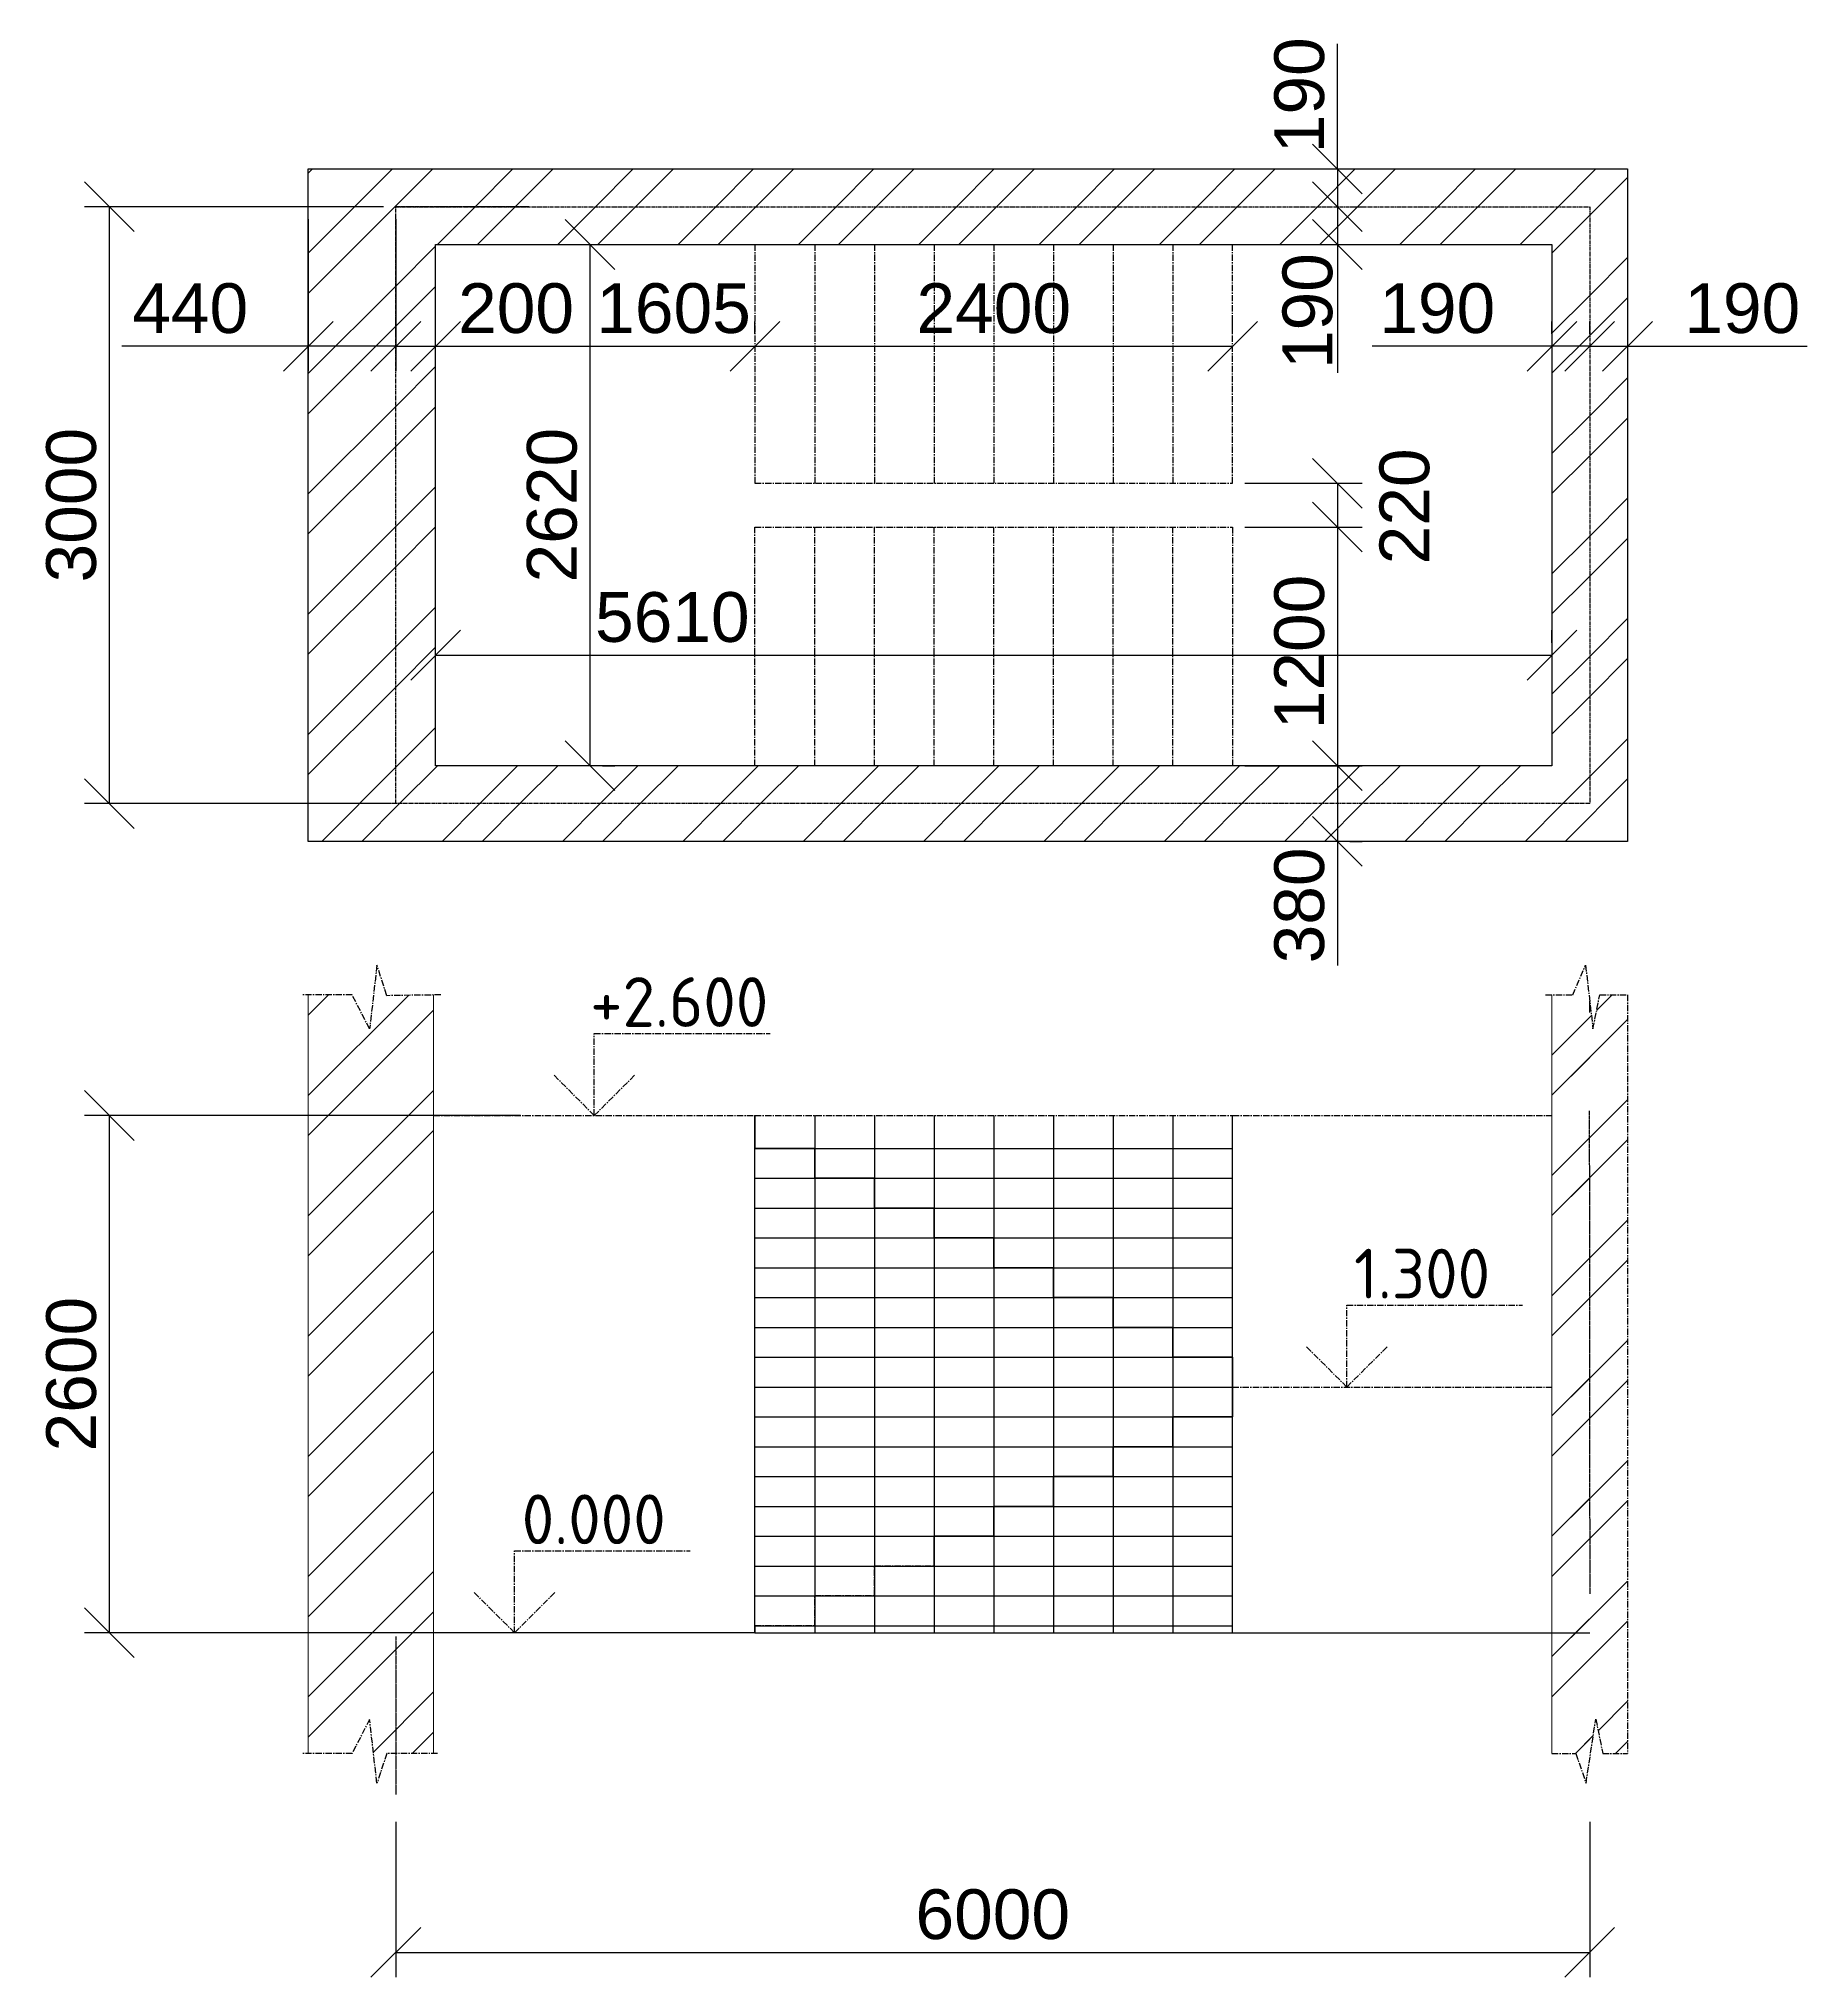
# Model space of a CAD drawing. Header units: millimetres. Extents: x -229914 to 856942, y -268655 to 87212.
# Drawn here: x 169113 to 178000, y 54743 to 64487 of the extents above; entities that cross this region are included whole.
import ezdxf

# ---------------------------------------------------------------- set-up
doc = ezdxf.new("R2010")
doc.units = ezdxf.units.MM
for name, pattern in [('CENTER2', [28.575, 19.05, -3.175, 3.175, -3.175]), ('DASHDOT_axis', [24, 20, -1.5, 1, -1.5]), ('осевая', [50.8, 31.75, -6.35, 6.35, -6.35])]:
    doc.linetypes.add(name, pattern=pattern)
doc.layers.add('каменные и деревянные эл', color=7, linetype='Continuous', lineweight=60)
doc.layers.add('Ось', color=7, linetype='DASHDOT_axis', lineweight=25)
doc.styles.add('GOST-2.304_Type-B', font='GOST Common.ttf')
doc.styles.add('Аннотативный', font='arial.ttf')
doc.dimstyles.new('Копия Аннотативный', dxfattribs={"dimscale": 0, "dimtxt": 2.5, "dimasz": 2.5, "dimexe": 1.25, "dimexo": 0.625, "dimtad": 1, "dimtxsty": 'Аннотативный', "dimblk": 'OBLIQUE', "dimcen": 2.5, "dimadec": 0, "dimazin": 0, "dimtfac": 1, "dimtmove": 0, "dimatfit": 3, "dimldrblk": 'OBLIQUE', "dimfxl": 1, "dimarcsym": 0})
pattern_1 = [(45, (23143.98, 140.5), (-302.3562, 302.3562), []), (45, (23345.55, 140.5), (-302.3562, 302.3562), [])]

# ---------------------------------------------------------------- blocks, each defined once
blk = doc.blocks.new('_Oblique')
at = {"color": 0, "linetype": 'ByBlock', "lineweight": -2}
blk.add_line((-0.5, -0.5), (0.5, 0.5), dxfattribs=at)
blk = doc.blocks.new('*D365')
at = {"color": 0, "lineweight": -2, "transparency": 16777216}
for p, q in [((170906.9, 55523.6), (170906.9, 54743.2)), ((176906.9, 55523.6), (176906.9, 54743.2)), ((170906.9, 54868.2), (176906.9, 54868.2))]:
    blk.add_line(p, q, dxfattribs=at)
at = {"layer": 'Defpoints', "color": 0, "transparency": 16777216}
for p in [(170906.9, 55586.1), (176906.9, 55586.1), (176906.9, 54868.2)]:
    blk.add_point(p, dxfattribs=at)
at = {"color": 0, "lineweight": -2, "transparency": 16777216, "xscale": 250, "yscale": 250, "zscale": 250, "rotation": 180}
blk.add_blockref('_Oblique', (170906.9, 54868.2), dxfattribs=at)
at = {"color": 0, "lineweight": -2, "transparency": 16777216, "xscale": 250, "yscale": 250, "zscale": 250}
blk.add_blockref('_Oblique', (176906.9, 54868.2), dxfattribs=at)
at = {"color": 0, "transparency": 16777216, "insert": (173906.9, 55058.4), "char_height": 250, "attachment_point": 5, "style": 'Аннотативный'}
blk.add_mtext('6000', dxfattribs=at)
blk = doc.blocks.new('*D366')
at = {"color": 0, "lineweight": -2, "transparency": 16777216}
for p, q in [((170844.4, 63642.5), (169341.9, 63642.5)), ((169466.9, 63642.5), (169466.9, 60642.5)), ((170844.4, 60642.5), (169341.9, 60642.5))]:
    blk.add_line(p, q, dxfattribs=at)
at = {"layer": 'Defpoints', "color": 0, "transparency": 16777216}
for p in [(170906.9, 63642.5), (169466.9, 60642.5), (170906.9, 60642.5)]:
    blk.add_point(p, dxfattribs=at)
at = {"color": 0, "lineweight": -2, "transparency": 16777216, "xscale": 250, "yscale": 250, "zscale": 250}
for p, rotation in [((169466.9, 63642.5), 90), ((169466.9, 60642.5), 270)]:
    blk.add_blockref('_Oblique', p, dxfattribs=dict(at, rotation=rotation))
at = {"color": 0, "transparency": 16777216, "insert": (169276.7, 62142.5), "char_height": 250, "attachment_point": 5, "rotation": 90, "style": 'Аннотативный'}
blk.add_mtext('3000', dxfattribs=at)
blk = doc.blocks.new('*D367')
at = {"color": 0, "lineweight": -2, "transparency": 16777216}
for p, q in [((170466.9, 63580), (170466.9, 62815.8)), ((170906.9, 63580), (170906.9, 62815.8)), ((170466.9, 62940.8), (169530.4, 62940.8)), ((170906.9, 62940.8), (170466.9, 62940.8))]:
    blk.add_line(p, q, dxfattribs=at)
at = {"layer": 'Defpoints', "color": 0, "transparency": 16777216}
for p in [(170466.9, 63642.5), (170906.9, 63642.5), (170466.9, 62940.8)]:
    blk.add_point(p, dxfattribs=at)
at = {"color": 0, "lineweight": -2, "transparency": 16777216, "xscale": 250, "yscale": 250, "zscale": 250, "rotation": 180}
blk.add_blockref('_Oblique', (170466.9, 62940.8), dxfattribs=at)
at = {"color": 0, "lineweight": -2, "transparency": 16777216, "xscale": 250, "yscale": 250, "zscale": 250}
blk.add_blockref('_Oblique', (170906.9, 62940.8), dxfattribs=at)
at = {"color": 0, "transparency": 16777216, "insert": (169873.7, 63130.9), "char_height": 250, "attachment_point": 5, "style": 'Аннотативный'}
blk.add_mtext('440', dxfattribs=at)
blk = doc.blocks.new('*D368')
at = {"color": 0, "lineweight": -2, "transparency": 16777216}
for p, q in [((170906.9, 63003.3), (170906.9, 63065.8)), ((171106.9, 63003.3), (171106.9, 63065.8)), ((170906.9, 62940.8), (171106.9, 62940.8))]:
    blk.add_line(p, q, dxfattribs=at)
at = {"layer": 'Defpoints', "color": 0, "transparency": 16777216}
for p in [(170906.9, 62940.8), (171106.9, 62940.8), (171106.9, 62940.8)]:
    blk.add_point(p, dxfattribs=at)
at = {"color": 0, "lineweight": -2, "transparency": 16777216, "xscale": 250, "yscale": 250, "zscale": 250, "rotation": 180}
blk.add_blockref('_Oblique', (170906.9, 62940.8), dxfattribs=at)
at = {"color": 0, "lineweight": -2, "transparency": 16777216, "xscale": 250, "yscale": 250, "zscale": 250}
blk.add_blockref('_Oblique', (171106.9, 62940.8), dxfattribs=at)
at = {"color": 0, "transparency": 16777216, "insert": (171511.2, 63130.9), "char_height": 250, "attachment_point": 5, "style": 'Аннотативный'}
blk.add_mtext('200', dxfattribs=at)
blk = doc.blocks.new('*D369')
at = {"color": 0, "lineweight": -2, "transparency": 16777216}
for p, q in [((171106.9, 63003.3), (171106.9, 63065.8)), ((172711.9, 63003.3), (172711.9, 63065.8)), ((171106.9, 62940.8), (172711.9, 62940.8))]:
    blk.add_line(p, q, dxfattribs=at)
at = {"layer": 'Defpoints', "color": 0, "transparency": 16777216}
for p in [(171106.9, 62940.8), (172711.9, 62940.8), (172711.9, 62940.8)]:
    blk.add_point(p, dxfattribs=at)
at = {"color": 0, "lineweight": -2, "transparency": 16777216, "xscale": 250, "yscale": 250, "zscale": 250, "rotation": 180}
blk.add_blockref('_Oblique', (171106.9, 62940.8), dxfattribs=at)
at = {"color": 0, "lineweight": -2, "transparency": 16777216, "xscale": 250, "yscale": 250, "zscale": 250}
blk.add_blockref('_Oblique', (172711.9, 62940.8), dxfattribs=at)
at = {"color": 0, "transparency": 16777216, "insert": (172302.6, 63130.9), "char_height": 250, "attachment_point": 5, "style": 'Аннотативный'}
blk.add_mtext('1605', dxfattribs=at)
blk = doc.blocks.new('*D370')
at = {"color": 0, "lineweight": -2, "transparency": 16777216}
for p, q in [((171882.6, 63452.5), (171882.6, 60832.5)), ((171945.1, 63452.5), (172007.6, 63452.5)), ((171945.1, 60832.5), (172007.6, 60832.5))]:
    blk.add_line(p, q, dxfattribs=at)
at = {"layer": 'Defpoints', "color": 0, "transparency": 16777216}
for p in [(171882.6, 63452.5), (171882.6, 60832.5), (171882.6, 60832.5)]:
    blk.add_point(p, dxfattribs=at)
at = {"color": 0, "lineweight": -2, "transparency": 16777216, "xscale": 250, "yscale": 250, "zscale": 250}
for p, rotation in [((171882.6, 63452.5), 90), ((171882.6, 60832.5), 270)]:
    blk.add_blockref('_Oblique', p, dxfattribs=dict(at, rotation=rotation))
at = {"color": 0, "transparency": 16777216, "insert": (171692.5, 62142.5), "char_height": 250, "attachment_point": 5, "rotation": 90, "style": 'Аннотативный'}
blk.add_mtext('2620', dxfattribs=at)
blk = doc.blocks.new('*D371')
at = {"color": 0, "lineweight": -2, "transparency": 16777216}
for p, q in [((171106.9, 61450.8), (171106.9, 61513.3)), ((176716.9, 61450.8), (176716.9, 61513.3)), ((171106.9, 61388.3), (176716.9, 61388.3))]:
    blk.add_line(p, q, dxfattribs=at)
at = {"layer": 'Defpoints', "color": 0, "transparency": 16777216}
for p in [(171106.9, 61388.3), (176716.9, 61388.3), (176716.9, 61388.3)]:
    blk.add_point(p, dxfattribs=at)
at = {"color": 0, "lineweight": -2, "transparency": 16777216, "xscale": 250, "yscale": 250, "zscale": 250, "rotation": 180}
blk.add_blockref('_Oblique', (171106.9, 61388.3), dxfattribs=at)
at = {"color": 0, "lineweight": -2, "transparency": 16777216, "xscale": 250, "yscale": 250, "zscale": 250}
blk.add_blockref('_Oblique', (176716.9, 61388.3), dxfattribs=at)
at = {"color": 0, "transparency": 16777216, "insert": (172296.4, 61578.4), "char_height": 250, "attachment_point": 5, "style": 'Аннотативный'}
blk.add_mtext('5610', dxfattribs=at)
blk = doc.blocks.new('*D372')
at = {"color": 0, "lineweight": -2, "transparency": 16777216}
for p, q in [((172711.9, 63003.3), (172711.9, 63065.8)), ((175111.9, 63003.3), (175111.9, 63065.8)), ((172711.9, 62940.8), (175111.9, 62940.8))]:
    blk.add_line(p, q, dxfattribs=at)
at = {"layer": 'Defpoints', "color": 0, "transparency": 16777216}
for p in [(172711.9, 62940.8), (175111.9, 62940.8), (175111.9, 62940.8)]:
    blk.add_point(p, dxfattribs=at)
at = {"color": 0, "lineweight": -2, "transparency": 16777216, "xscale": 250, "yscale": 250, "zscale": 250, "rotation": 180}
blk.add_blockref('_Oblique', (172711.9, 62940.8), dxfattribs=at)
at = {"color": 0, "lineweight": -2, "transparency": 16777216, "xscale": 250, "yscale": 250, "zscale": 250}
blk.add_blockref('_Oblique', (175111.9, 62940.8), dxfattribs=at)
at = {"color": 0, "transparency": 16777216, "insert": (173911.9, 63130.9), "char_height": 250, "attachment_point": 5, "style": 'Аннотативный'}
blk.add_mtext('2400', dxfattribs=at)
blk = doc.blocks.new('*D373')
at = {"color": 0, "lineweight": -2, "transparency": 16777216}
for p, q in [((175638.6, 63832.5), (175638.6, 63642.5)), ((175701.1, 63832.5), (175763.6, 63832.5)), ((175701.1, 63642.5), (175763.6, 63642.5))]:
    blk.add_line(p, q, dxfattribs=at)
at = {"layer": 'Defpoints', "color": 0, "transparency": 16777216}
for p in [(175638.6, 63832.5), (175638.6, 63642.5), (175638.6, 63642.5)]:
    blk.add_point(p, dxfattribs=at)
at = {"color": 0, "lineweight": -2, "transparency": 16777216, "xscale": 250, "yscale": 250, "zscale": 250}
for p, rotation in [((175638.6, 63832.5), 90), ((175638.6, 63642.5), 270)]:
    blk.add_blockref('_Oblique', p, dxfattribs=dict(at, rotation=rotation))
at = {"color": 0, "transparency": 16777216, "insert": (175448.5, 64202.7), "char_height": 250, "attachment_point": 5, "rotation": 90, "style": 'Аннотативный'}
blk.add_mtext('190', dxfattribs=at)
blk = doc.blocks.new('*D374')
at = {"color": 0, "lineweight": -2, "transparency": 16777216}
for p, q in [((175638.6, 63642.5), (175638.6, 63452.5)), ((175701.1, 63642.5), (175763.6, 63642.5)), ((175701.1, 63452.5), (175763.6, 63452.5))]:
    blk.add_line(p, q, dxfattribs=at)
at = {"layer": 'Defpoints', "color": 0, "transparency": 16777216}
for p in [(175638.6, 63642.5), (175638.6, 63452.5), (175638.6, 63452.5)]:
    blk.add_point(p, dxfattribs=at)
at = {"color": 0, "lineweight": -2, "transparency": 16777216, "xscale": 250, "yscale": 250, "zscale": 250}
for p, rotation in [((175638.6, 63642.5), 90), ((175638.6, 63452.5), 270)]:
    blk.add_blockref('_Oblique', p, dxfattribs=dict(at, rotation=rotation))
at = {"color": 0, "transparency": 16777216, "insert": (175489.7, 63117.7), "char_height": 250, "attachment_point": 5, "rotation": 90, "style": 'Аннотативный'}
blk.add_mtext('190', dxfattribs=at)
blk = doc.blocks.new('*D375')
at = {"color": 0, "lineweight": -2, "transparency": 16777216}
for p, q in [((176906.9, 63003.3), (176906.9, 63065.8)), ((176906.9, 62940.8), (177096.9, 62940.8)), ((177096.9, 62940.8), (177999.9, 62940.8)), ((177096.9, 62878.3), (177096.9, 62815.8))]:
    blk.add_line(p, q, dxfattribs=at)
at = {"layer": 'Defpoints', "color": 0, "transparency": 16777216}
for p in [(176906.9, 62940.8), (177096.9, 62940.8), (177096.9, 62940.8)]:
    blk.add_point(p, dxfattribs=at)
at = {"color": 0, "lineweight": -2, "transparency": 16777216, "xscale": 250, "yscale": 250, "zscale": 250, "rotation": 180}
blk.add_blockref('_Oblique', (176906.9, 62940.8), dxfattribs=at)
at = {"color": 0, "lineweight": -2, "transparency": 16777216, "xscale": 250, "yscale": 250, "zscale": 250}
blk.add_blockref('_Oblique', (177096.9, 62940.8), dxfattribs=at)
at = {"color": 0, "transparency": 16777216, "insert": (177673.4, 63130.9), "char_height": 250, "attachment_point": 5, "style": 'Аннотативный'}
blk.add_mtext('190', dxfattribs=at)
blk = doc.blocks.new('*D376')
at = {"color": 0, "lineweight": -2, "transparency": 16777216}
for p, q in [((176716.9, 63003.3), (176716.9, 63065.8)), ((176906.9, 63003.3), (176906.9, 63065.8)), ((176716.9, 62940.8), (175814, 62940.8)), ((176906.9, 62940.8), (176716.9, 62940.8))]:
    blk.add_line(p, q, dxfattribs=at)
at = {"layer": 'Defpoints', "color": 0, "transparency": 16777216}
for p in [(176716.9, 62940.8), (176716.9, 62940.8), (176906.9, 62940.8)]:
    blk.add_point(p, dxfattribs=at)
at = {"color": 0, "lineweight": -2, "transparency": 16777216, "xscale": 250, "yscale": 250, "zscale": 250, "rotation": 180}
blk.add_blockref('_Oblique', (176716.9, 62940.8), dxfattribs=at)
at = {"color": 0, "lineweight": -2, "transparency": 16777216, "xscale": 250, "yscale": 250, "zscale": 250}
blk.add_blockref('_Oblique', (176906.9, 62940.8), dxfattribs=at)
at = {"color": 0, "transparency": 16777216, "insert": (176140.5, 63130.9), "char_height": 250, "attachment_point": 5, "style": 'Аннотативный'}
blk.add_mtext('190', dxfattribs=at)
blk = doc.blocks.new('*D377')
at = {"color": 0, "lineweight": -2, "transparency": 16777216}
for p, q in [((175174.4, 62032.5), (175763.6, 62032.5)), ((175638.6, 62032.5), (175638.6, 60832.5)), ((175174.4, 60832.5), (175763.6, 60832.5))]:
    blk.add_line(p, q, dxfattribs=at)
at = {"layer": 'Defpoints', "color": 0, "transparency": 16777216}
for p in [(175111.9, 62032.5), (175111.9, 60832.5), (175638.6, 60832.5)]:
    blk.add_point(p, dxfattribs=at)
at = {"color": 0, "lineweight": -2, "transparency": 16777216, "xscale": 250, "yscale": 250, "zscale": 250}
for p, rotation in [((175638.6, 62032.5), 90), ((175638.6, 60832.5), 270)]:
    blk.add_blockref('_Oblique', p, dxfattribs=dict(at, rotation=rotation))
at = {"color": 0, "transparency": 16777216, "insert": (175448.5, 61404.3), "char_height": 250, "attachment_point": 5, "rotation": 90, "style": 'Аннотативный'}
blk.add_mtext('1200', dxfattribs=at)
blk = doc.blocks.new('*D378')
at = {"color": 0, "lineweight": -2, "transparency": 16777216}
for p, q in [((175174.4, 62252.5), (175763.6, 62252.5)), ((175638.6, 62252.5), (175638.6, 62032.5)), ((175174.4, 62032.5), (175763.6, 62032.5))]:
    blk.add_line(p, q, dxfattribs=at)
at = {"layer": 'Defpoints', "color": 0, "transparency": 16777216}
for p in [(175111.9, 62252.5), (175111.9, 62032.5), (175638.6, 62032.5)]:
    blk.add_point(p, dxfattribs=at)
at = {"color": 0, "lineweight": -2, "transparency": 16777216, "xscale": 250, "yscale": 250, "zscale": 250}
for p, rotation in [((175638.6, 62252.5), 90), ((175638.6, 62032.5), 270)]:
    blk.add_blockref('_Oblique', p, dxfattribs=dict(at, rotation=rotation))
at = {"color": 0, "transparency": 16777216, "insert": (175977, 62136.3), "char_height": 250, "attachment_point": 5, "rotation": 90, "style": 'Аннотативный'}
blk.add_mtext('220', dxfattribs=at)
blk = doc.blocks.new('*D379')
at = {"color": 0, "lineweight": -2, "transparency": 16777216}
for p, q in [((175638.6, 60832.5), (175638.6, 60452.5)), ((175701.1, 60832.5), (175763.6, 60832.5)), ((175701.1, 60452.5), (175763.6, 60452.5))]:
    blk.add_line(p, q, dxfattribs=at)
at = {"layer": 'Defpoints', "color": 0, "transparency": 16777216}
for p in [(175638.6, 60832.5), (175638.6, 60452.5), (175638.6, 60452.5)]:
    blk.add_point(p, dxfattribs=at)
at = {"color": 0, "lineweight": -2, "transparency": 16777216, "xscale": 250, "yscale": 250, "zscale": 250}
for p, rotation in [((175638.6, 60832.5), 90), ((175638.6, 60452.5), 270)]:
    blk.add_blockref('_Oblique', p, dxfattribs=dict(at, rotation=rotation))
at = {"color": 0, "transparency": 16777216, "insert": (175448.4, 60130.6), "char_height": 250, "attachment_point": 5, "rotation": 90, "style": 'Аннотативный'}
blk.add_mtext('380', dxfattribs=at)
blk = doc.blocks.new('*D380')
at = {"color": 0, "lineweight": -2, "transparency": 16777216}
for p, q in [((171533.5, 59074.6), (169341.9, 59074.6)), ((169466.9, 59074.6), (169466.9, 56474.6)), ((171832.3, 56474.6), (169341.9, 56474.6))]:
    blk.add_line(p, q, dxfattribs=at)
at = {"layer": 'Defpoints', "color": 0, "transparency": 16777216}
for p in [(171596, 59074.6), (169466.9, 56474.6), (171894.8, 56474.6)]:
    blk.add_point(p, dxfattribs=at)
at = {"color": 0, "lineweight": -2, "transparency": 16777216, "xscale": 250, "yscale": 250, "zscale": 250}
for p, rotation in [((169466.9, 59074.6), 90), ((169466.9, 56474.6), 270)]:
    blk.add_blockref('_Oblique', p, dxfattribs=dict(at, rotation=rotation))
at = {"color": 0, "transparency": 16777216, "insert": (169276.8, 57774.6), "char_height": 250, "attachment_point": 5, "rotation": 90, "style": 'Аннотативный'}
blk.add_mtext('2600', dxfattribs=at)

msp = doc.modelspace()

# ---------------------------------------------------------------- hatches: boundary and pattern name
at = {"linetype": 'осевая'}
h = msp.add_hatch(dxfattribs=at)
h.set_pattern_fill('ANSI32', color=256, scale=44.892)
h.set_pattern_definition(pattern_1)
h.paths.add_polyline_path([(170466.94923, 60452.51515), (177096.94923, 60452.51515), (177096.94923, 63832.51515), (170466.94923, 63832.51515)])
h.paths.add_polyline_path([(170906.94923, 63642.51515), (176906.94923, 63642.51515), (176906.94923, 60642.51515), (170906.94923, 60642.51515)], flags=0)
h.paths.add_polyline_path([(171106.94923, 63452.51515), (176716.94923, 63452.51515), (176716.94923, 60832.51515), (171106.94923, 60832.51515)], flags=0)
h.paths.add_polyline_path([(170906.94923, 60642.51515), (176906.94923, 60642.51515), (176906.94923, 63642.51515), (170906.94923, 63642.51515)], flags=16)
h = msp.add_hatch(dxfattribs=at)
h.set_pattern_fill('ANSI32', color=256, scale=44.892)
h.set_pattern_definition(pattern_1)
h.paths.add_polyline_path([(176906.94923, 63642.51515), (170906.94923, 63642.51515), (170906.94923, 60642.51515), (176906.94923, 60642.51515)])
h.paths.add_polyline_path([(176716.94923, 63452.51515), (176716.94923, 60832.51515), (171106.94923, 60832.51515), (171106.94923, 63452.51515)], flags=16)
h = msp.add_hatch(dxfattribs=at)
h.set_pattern_fill('ANSI32', color=256, scale=44.892)
h.set_pattern_definition(pattern_1)
h.paths.add_polyline_path([(177096.94923, 59680.89759), (176957.3667, 59680.89759), (176923.20481, 59509.75757), (176886.10662, 59830.59331), (176821.65122, 59680.89759), (176716.94923, 59680.89759), (176716.94923, 55868.22403), (176836.51468, 55868.22403), (176888.40014, 55718.52832), (176937.25007, 56040.33919), (176972.23016, 55868.22403), (177096.94923, 55868.22403)])
h.paths.add_polyline_path([(170906.94926, 55868.22403), (171096.94923, 55868.53423), (171096.94923, 59680.36506), (170908.61968, 59677.58012)])
h.paths.add_polyline_path([(170908.61968, 59677.58012), (170861.56423, 59676.88429), (170812.33513, 59830.59331), (170775.23694, 59509.75757), (170687.18952, 59680.89759), (170466.94923, 59680.89759), (170466.94923, 55868.22403), (170687.18952, 55868.22403), (170775.23694, 56039.36406), (170812.33513, 55718.52832), (170861.56423, 55868.22403), (170906.94926, 55868.22403)])
h = msp.add_hatch(dxfattribs=at)
h.set_pattern_fill('ANSI32', color=256, scale=44.892)
h.set_pattern_definition(pattern_1)
h.paths.add_polyline_path([(176716.94923, 55868.22403), (176836.51468, 55868.22403), (176888.40014, 55718.52832), (176906.94923, 55878.94619), (176906.94923, 59650.34046), (176886.10662, 59830.59331), (176821.65122, 59680.89759), (176716.94923, 59680.89759)])

# ---------------------------------------------------------------- linework, layer by layer
for p, q in [((175638.61809, 63832.51515), (175638.61809, 64461.3951)), ((175638.61809, 63452.51515), (175638.61809, 62807.51515)), ((171106.94923, 62940.75043), (171800.96348, 62940.75043)), ((175638.61809, 60452.51515), (175638.61809, 59829.06922)), ((176906.94923, 59591.69787), (176906.94923, 59650.34046)), ((171096.94923, 56474.56081), (170896.94923, 56474.56081)), ((176716.94923, 56474.56081), (176906.94923, 56474.56081))]:
    msp.add_line(p, q)
for p, q in [((172711.94923, 63452.51515), (172711.94923, 62252.51515)), ((173011.94923, 63452.51515), (173011.94923, 62252.51515)), ((173311.94923, 63452.51515), (173311.94923, 62252.51515)), ((173611.94923, 63452.51515), (173611.94923, 62252.51515)), ((173911.94923, 63452.51515), (173911.94923, 62252.51515)), ((174211.94923, 63452.51515), (174211.94923, 62252.51515)), ((174511.94923, 63452.51515), (174511.94923, 62252.51515)), ((174811.94923, 63452.51515), (174811.94923, 62252.51515)), ((175111.94923, 62252.51515), (175111.94923, 63452.51515)), ((172711.94923, 62252.51515), (175111.94923, 62252.51515)), ((172711.94923, 60832.51515), (172711.94923, 62032.51515)), ((172711.94923, 62032.51515), (175111.94923, 62032.51515)), ((173011.94923, 60832.51515), (173011.94923, 62032.51515)), ((173311.94923, 60832.51515), (173311.94923, 62032.51515)), ((173611.94923, 60832.51515), (173611.94923, 62032.51515)), ((173911.94923, 60832.51515), (173911.94923, 62032.51515)), ((174211.94923, 60832.51515), (174211.94923, 62032.51515)), ((174511.94923, 60832.51515), (174511.94923, 62032.51515)), ((174811.94923, 60832.51515), (174811.94923, 62032.51515)), ((175111.94923, 62032.51515), (175111.94923, 60832.51515)), ((171904.44923, 59074.56081), (171904.44923, 59487.02516)), ((171904.44923, 59487.02516), (172787.44709, 59487.02516)), ((171904.44923, 59074.56081), (171702.19374, 59276.77039)), ((171904.44923, 59074.56081), (172106.70473, 59276.77039)), ((171904.44923, 59074.56081), (171904.44923, 59074.56081)), ((171904.44923, 59074.56081), (171904.44923, 59074.56081)), ((171904.44923, 59074.56081), (171904.44923, 59074.56081)), ((175686.22486, 57709.56081), (175686.22486, 58122.02516)), ((175686.22486, 58122.02516), (176569.22271, 58122.02516)), ((175686.22486, 57709.56081), (175483.96936, 57911.77039)), ((175686.22486, 57709.56081), (175888.48035, 57911.77039)), ((175111.94923, 57709.56081), (176716.94923, 57709.56081)), ((171503.56257, 56474.56081), (171503.56257, 56887.02516)), ((171503.56257, 56887.02516), (172386.56043, 56887.02516)), ((171503.56257, 56474.56081), (171301.30708, 56676.77039)), ((171503.56257, 56474.56081), (171705.81807, 56676.77039))]:
    msp.add_line(p, q, dxfattribs=at)
at = {"color": 0, "lineweight": 0}
for p, q in [((170466.94923, 55868.22403), (170466.94923, 59680.89759)), ((171096.94923, 55868.22403), (171096.94923, 59680.36506)), ((176716.94923, 59680.89759), (176716.94923, 55868.22403))]:
    msp.add_line(p, q, dxfattribs=at)
at = {"linetype": 'осевая', "lineweight": 25}
for p, q in [((171096.94923, 59074.56081), (172711.94923, 59074.56081)), ((172711.94923, 59074.56081), (175113.74344, 59074.56081)), ((175113.74344, 59074.56081), (176716.94923, 59074.56081))]:
    msp.add_line(p, q, dxfattribs=at)
at = {"lineweight": 25}
for p, q in [((173011.94923, 59074.56081), (173011.94923, 56474.56081)), ((173311.94923, 59074.56081), (173311.94923, 56474.56081)), ((173611.94923, 59074.56081), (173611.94923, 56474.56081)), ((173911.94923, 59074.56081), (173911.94923, 56474.56081)), ((174211.94923, 59074.56081), (174211.94923, 56474.56081)), ((174511.94923, 59074.56081), (174511.94923, 56474.56081)), ((174811.94923, 59074.56081), (174811.94923, 56474.56081)), ((175111.94923, 56474.56081), (175111.94923, 59074.56081)), ((172711.94923, 58909.56081), (175111.94923, 58909.56081)), ((172711.94923, 58759.56081), (175111.94923, 58759.56081)), ((172711.94923, 58609.56081), (175111.94923, 58609.56081)), ((172711.94923, 58459.56081), (175111.94923, 58459.56081)), ((172711.94923, 58309.56081), (175111.94923, 58309.56081)), ((172711.94923, 58159.56081), (175111.94923, 58159.56081)), ((172711.94923, 58009.56081), (175111.94923, 58009.56081)), ((172711.94923, 57859.56081), (175111.94923, 57859.56081)), ((172711.94923, 57709.56081), (175111.94923, 57709.56081)), ((172711.94923, 57559.56081), (175111.94923, 57559.56081)), ((172711.94923, 57409.56081), (175111.94923, 57409.56081)), ((172711.94923, 57259.56081), (175111.94923, 57259.56081)), ((172711.94923, 57109.56081), (175111.94923, 57109.56081)), ((172711.94923, 56959.56081), (175111.94923, 56959.56081)), ((172711.94923, 56809.56081), (175111.94923, 56809.56081)), ((172711.94923, 56659.56081), (175111.94923, 56659.56081)), ((172711.94923, 56509.56081), (175111.94923, 56509.56081)), ((172711.94923, 56474.56081), (175111.94923, 56474.56081))]:
    msp.add_line(p, q, dxfattribs=at)
for points in [[(177096.94923, 63832.51515), (177096.94923, 60452.51515), (170466.94923, 60452.51515), (170466.94923, 63832.51515)], [(176716.94923, 63452.51515), (176716.94923, 60832.51515), (171106.94923, 60832.51515), (171106.94923, 63452.51515)]]:
    msp.add_lwpolyline(points, close=True)
at = {"linetype": 'DASHDOT_axis'}
for points in [[(171576.22397, 63642.51515), (170906.94923, 63642.51515)], [(170906.94923, 60642.51515), (170237.6745, 60642.51515)], [(176904.65572, 59098.50561), (176906.94923, 56670.11675)], [(170906.94923, 56455.7704), (170906.94923, 55660.96895)]]:
    msp.add_lwpolyline(points, dxfattribs=at)
at = {"linetype": 'осевая'}
for points in [[(171132.96149, 59680.89759), (170861.56423, 59676.88429), (170812.33513, 59830.59331), (170775.23694, 59509.75757)], [(176685.41776, 59680.89759), (176821.65122, 59680.89759), (176886.10662, 59830.59331), (176923.20481, 59509.75757), (176957.3667, 59680.89759), (177096.94923, 59680.89759), (177096.94923, 55868.22403)], [(170775.23694, 59509.75757), (170687.18952, 59680.89759), (170440.07093, 59680.89759)], [(170775.23694, 56039.36406), (170687.18952, 55868.22403), (170440.07093, 55868.22403)], [(171116.66672, 55868.22403), (170861.56423, 55868.22403), (170812.33513, 55718.52832), (170775.23694, 56039.36406)], [(176716.94923, 55868.22403), (176836.51468, 55868.22403), (176888.40014, 55718.52832), (176937.25007, 56040.33919), (176972.23016, 55868.22403), (177096.94923, 55868.22403)]]:
    msp.add_lwpolyline(points, dxfattribs=at)
at = {"layer": 'каменные и деревянные эл', "lineweight": 25}
for p, q in [((172711.94923, 56474.56081), (172711.94923, 59074.56081)), ((172711.94923, 56474.56081), (171096.94923, 56474.56081)), ((175111.94923, 56474.56081), (176716.94923, 56474.56081))]:
    msp.add_line(p, q, dxfattribs=at)
at = {"layer": 'каменные и деревянные эл'}
for p, q in [((172711.94923, 59074.56081), (172711.94923, 58909.56081)), ((172711.94923, 58909.56081), (173011.94923, 58909.56081)), ((173011.94923, 58909.56081), (173011.94923, 58759.56081)), ((173011.94923, 58759.56081), (173311.94923, 58759.56081)), ((173311.94923, 58759.56081), (173311.94923, 58609.56081)), ((173311.94923, 58609.56081), (173611.94923, 58609.56081)), ((173611.94923, 58609.56081), (173611.94923, 58459.56081)), ((173611.94923, 58459.56081), (173911.94923, 58459.56081)), ((173911.94923, 58459.56081), (173911.94923, 58309.56081)), ((173911.94923, 58309.56081), (174211.94923, 58309.56081)), ((174211.94923, 58309.56081), (174211.94923, 58159.56081)), ((174211.94923, 58159.56081), (174511.94923, 58159.56081)), ((174511.94923, 58159.56081), (174511.94923, 58009.56081)), ((174511.94923, 58009.56081), (174811.94923, 58009.56081)), ((174811.94923, 58009.56081), (174811.94923, 57859.56081)), ((174811.94923, 57859.56081), (175111.94923, 57859.56081)), ((175111.94923, 57859.56081), (175111.94923, 57559.56081)), ((175111.94923, 57559.56081), (174811.94923, 57559.56081)), ((174811.94923, 57559.56081), (174811.94923, 57409.56081)), ((174811.94923, 57409.56081), (174511.94923, 57409.56081)), ((174511.94923, 57409.56081), (174511.94923, 57259.56081)), ((174211.94923, 57109.56081), (174211.94923, 57259.56081)), ((174211.94923, 57259.56081), (174511.94923, 57259.56081)), ((173911.94923, 56959.56081), (173911.94923, 57109.56081)), ((173911.94923, 57109.56081), (174211.94923, 57109.56081)), ((173611.94923, 56809.56081), (173611.94923, 56959.56081)), ((173611.94923, 56959.56081), (173911.94923, 56959.56081))]:
    msp.add_line(p, q, dxfattribs=at)
at = {"layer": 'каменные и деревянные эл', "linetype": 'осевая'}
for p, q in [((173311.94923, 56659.56081), (173311.94923, 56809.56081)), ((173311.94923, 56809.56081), (173611.94923, 56809.56081)), ((173011.94923, 56509.56081), (173011.94923, 56659.56081)), ((173011.94923, 56659.56081), (173311.94923, 56659.56081)), ((172711.94923, 56474.56081), (172711.94923, 56509.56081)), ((172711.94923, 56509.56081), (173011.94923, 56509.56081))]:
    msp.add_line(p, q, dxfattribs=at)
at = {"layer": 'Ось', "linetype": 'CENTER2'}
msp.add_lwpolyline([(176906.94923, 63642.51515), (176906.94923, 60642.51515), (170906.94923, 60642.51515), (170906.94923, 63642.51515)], close=True, dxfattribs=at)

# ---------------------------------------------------------------- texts
at = {"linetype": 'ByBlock', "char_height": 250, "width": 250, "attachment_point": 1, "style": 'GOST-2.304_Type-B'}
for s, insert in [('+2.600', (171883.9145, 59769.94774)), ('1.300', (175722.40374, 58404.94774)), ('0.000', (171539.74145, 57169.94774))]:
    msp.add_mtext(s, dxfattribs=dict(at, insert=insert))

# ---------------------------------------------------------------- dimensions: what is measured, and where the dimension line sits
for base, p1, p2, picture, middle in [((175638.61809, 63642.51515), (175638.61809, 63832.51515), (175638.61809, 63642.51515), '*D373', (175448.47484, 64202.70293)), ((175638.61809, 63452.51515), (175638.61809, 63642.51515), (175638.61809, 63452.51515), '*D374', (175489.67562, 63117.72798)), ((175638.61809, 62032.51515), (175111.94923, 62252.51515), (175111.94923, 62032.51515), '*D378', (175976.95676, 62136.28504)), ((175638.61809, 60832.51515), (175111.94923, 62032.51515), (175111.94923, 60832.51515), '*D377', (175448.47484, 61404.32741)), ((175638.61809, 60452.51515), (175638.61809, 60832.51515), (175638.61809, 60452.51515), '*D379', (175448.38958, 60130.64783))]:
    dim = msp.add_linear_dim(base=base, p1=p1, p2=p2, angle=90, dimstyle='Копия Аннотативный', override={"dimtmove": 2})
    dim.commit()
    dim.dimension.update_dxf_attribs({"geometry": picture, "text_midpoint": middle, "dimtype": 160})
for base, p1, p2, picture, middle in [((169466.94923, 60642.51515), (170906.94923, 63642.51515), (170906.94923, 60642.51515), '*D366', (169276.72072, 62142.51515)), ((171882.61898, 60832.51515), (171882.61898, 63452.51515), (171882.61898, 60832.51515), '*D370', (171692.47573, 62142.51515)), ((169466.94923, 56474.56081), (171595.99253, 59074.56081), (171894.82615, 56474.56081), '*D380', (169276.80599, 57774.56081))]:
    dim = msp.add_linear_dim(base=base, p1=p1, p2=p2, angle=90, dimstyle='Копия Аннотативный')
    dim.commit()
    dim.dimension.update_dxf_attribs({"geometry": picture, "text_midpoint": middle})
for base, p1, p2, picture, middle in [((170466.94923, 62940.75043), (170906.94923, 63642.51515), (170466.94923, 63642.51515), '*D367', (169873.6682, 63130.89368)), ((175111.94923, 62940.75043), (172711.94923, 62940.75043), (175111.94923, 62940.75043), '*D372', (173911.94923, 63130.89368)), ((176716.94923, 62940.75043), (176906.94923, 62940.75043), (176716.94923, 62940.75043), '*D376', (176140.4656, 63130.89368)), ((177096.94923, 62940.75043), (176906.94923, 62940.75043), (177096.94923, 62940.75043), '*D375', (177673.43286, 63130.89368)), ((176906.94923, 54868.22403), (170906.94923, 55586.05067), (176906.94923, 55586.05067), '*D365', (173906.94923, 55058.36728))]:
    dim = msp.add_linear_dim(base=base, p1=p1, p2=p2, dimstyle='Копия Аннотативный')
    dim.commit()
    dim.dimension.update_dxf_attribs({"geometry": picture, "text_midpoint": middle})
for base, p1, p2, picture, middle in [((171106.94923, 62940.75043), (170906.94923, 62940.75043), (171106.94923, 62940.75043), '*D368', (171511.16487, 63130.89368)), ((172711.94923, 62940.75043), (171106.94923, 62940.75043), (172711.94923, 62940.75043), '*D369', (172302.62221, 63130.89368)), ((176716.94923, 61388.27384), (171106.94923, 61388.27384), (176716.94923, 61388.27384), '*D371', (172296.40344, 61578.41709))]:
    dim = msp.add_linear_dim(base=base, p1=p1, p2=p2, dimstyle='Копия Аннотативный', override={"dimtmove": 2})
    dim.commit()
    dim.dimension.update_dxf_attribs({"geometry": picture, "text_midpoint": middle, "dimtype": 160})

doc.saveas('drawing.dxf')
